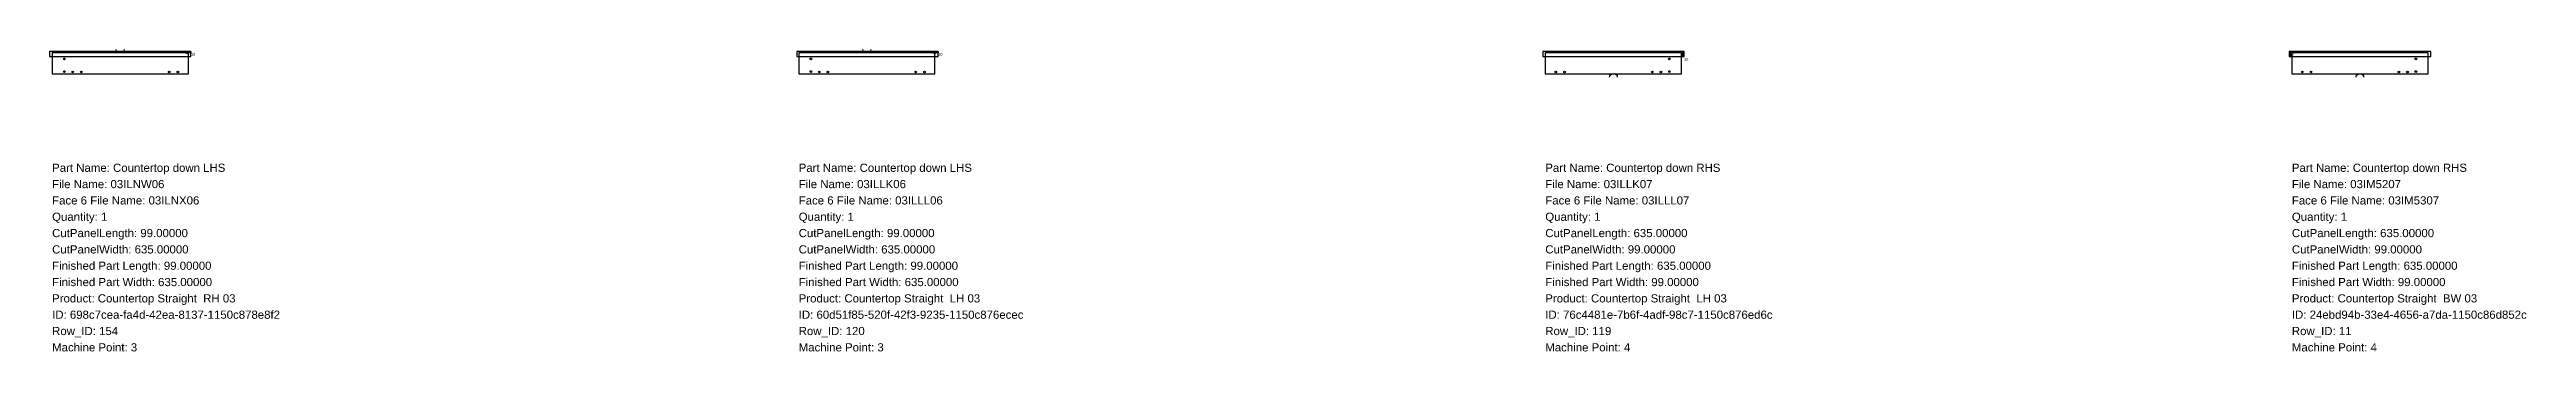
# Model space of a CAD drawing. Header units: inches. Extents: x -15 to 25067, y -1296 to 114.
# Drawn here: x 13522 to 25067, y -1296 to 114 of the extents above; entities that cross this region are included whole.
import ezdxf

# ---------------------------------------------------------------- set-up
doc = ezdxf.new("R2010")
doc.units = ezdxf.units.IN
doc.header["$MEASUREMENT"] = 0
for name, color, linetype in [('BORDER_Z19P0RT1001', 7, 'Continuous'), ('NESTTEXT', 1, 'Continuous'), ('PLINEDIRECTION', 6, 'Continuous'), ('ROUTE_Z10P0LT1001', 7, 'Continuous'), ('VBORE_Z12P0', 1, 'Continuous')]:
    doc.layers.add(name, color=color, linetype=linetype)
doc.styles.get("Standard").update_dxf_attribs({"font": 'arial.ttf'})

msp = doc.modelspace()

# ---------------------------------------------------------------- texts
at = {"layer": 'NESTTEXT', "color": 1}
for s, p in [('Part Name: Countertop down LHS', (13534.4, -457.2)), ('Part Name: Countertop down LHS', (17014.2, -457.2)), ('Part Name: Countertop down RHS', (20494, -457.2)), ('Part Name: Countertop down RHS', (23973.8, -457.2)), ('File Name: 03ILNW06', (13534.4, -533.4)), ('Face 6 File Name: 03ILNX06', (13534.4, -609.6)), ('File Name: 03ILLK06', (17014.2, -533.4)), ('Face 6 File Name: 03ILLL06', (17014.2, -609.6)), ('File Name: 03ILLK07', (20494, -533.4)), ('Face 6 File Name: 03ILLL07', (20494, -609.6)), ('File Name: 03IM5207', (23973.8, -533.4)), ('Face 6 File Name: 03IM5307', (23973.8, -609.6)), ('Quantity: 1', (13534.4, -685.8)), ('Quantity: 1', (17014.2, -685.8)), ('Quantity: 1', (20494, -685.8)), ('Quantity: 1', (23973.8, -685.8)), ('CutPanelLength: 99.00000', (13534.4, -762)), ('CutPanelWidth: 635.00000', (13534.4, -838.2)), ('CutPanelLength: 99.00000', (17014.2, -762)), ('CutPanelWidth: 635.00000', (17014.2, -838.2)), ('CutPanelLength: 635.00000', (20494, -762)), ('CutPanelWidth: 99.00000', (20494, -838.2)), ('CutPanelLength: 635.00000', (23973.8, -762)), ('CutPanelWidth: 99.00000', (23973.8, -838.2)), ('Finished Part Length: 99.00000', (13534.4, -914.4)), ('Finished Part Length: 99.00000', (17014.2, -914.4)), ('Finished Part Length: 635.00000', (20494, -914.4)), ('Finished Part Length: 635.00000', (23973.8, -914.4)), ('Finished Part Width: 635.00000', (13534.4, -990.6)), ('Product: Countertop Straight  RH 03', (13534.4, -1066.8)), ('Finished Part Width: 635.00000', (17014.2, -990.6)), ('Product: Countertop Straight  LH 03', (17014.2, -1066.8)), ('Finished Part Width: 99.00000', (20494, -990.6)), ('Product: Countertop Straight  LH 03', (20494, -1066.8)), ('Finished Part Width: 99.00000', (23973.8, -990.6)), ('Product: Countertop Straight  BW 03', (23973.8, -1066.8)), ('ID: 698c7cea-fa4d-42ea-8137-1150c878e8f2', (13534.4, -1143)), ('ID: 60d51f85-520f-42f3-9235-1150c876ecec', (17014.2, -1143)), ('ID: 76c4481e-7b6f-4adf-98c7-1150c876ed6c', (20494, -1143)), ('ID: 24ebd94b-33e4-4656-a7da-1150c86d852c', (23973.8, -1143)), ('Row_ID: 154', (13534.4, -1219.2)), ('Machine Point: 3', (13534.4, -1295.4)), ('Row_ID: 120', (17014.2, -1219.2)), ('Machine Point: 3', (17014.2, -1295.4)), ('Row_ID: 119', (20494, -1219.2)), ('Machine Point: 4', (20494, -1295.4)), ('Row_ID: 11', (23973.8, -1219.2)), ('Machine Point: 4', (23973.8, -1295.4))]:
    msp.add_text(s, height=38.1, dxfattribs=at).set_placement(p)
at = {"layer": 'PLINEDIRECTION', "color": 6}
for p in [(14181.4, 85), (17664.2, 85), (21141, 62), (23961.8, 85)]:
    msp.add_text('10', height=12.7, dxfattribs=at).set_placement(p)

# ---------------------------------------------------------------- linework, layer by layer
at = {"layer": 'BORDER_Z19P0RT1001', "color": 2}
for points in [[(13870.075, 114, -0.4142135624), (13855.075, 99), (13534.4, 99), (13534.4, 0), (14169.4, 0), (14169.4, 99), (13848.725, 99, -0.4142135624), (13833.725, 114)], [(17349.875, 114, -0.4142135624), (17334.875, 99), (17014.2, 99), (17014.2, 0), (17649.2, 0), (17649.2, 99), (17328.525, 99, -0.4142135624), (17313.525, 114)], [(20793.325, -15, -0.4142135624), (20808.325, 0), (21129, 0), (21129, 99), (20494, 99), (20494, 0), (20814.675, 0, -0.4142135624), (20829.675, -15)], [(24273.125, -15, -0.4142135624), (24288.125, 0), (24608.8, 0), (24608.8, 99), (23973.8, 99), (23973.8, 0), (24294.475, 0, -0.4142135624), (24309.475, -15)]]:
    msp.add_lwpolyline(points, format="xyb", dxfattribs=at)
at = {"layer": 'PLINEDIRECTION', "color": 6}
for points in [[(14181.4, 104), (14181.4, 97.65), (14156, 97.65), (14168.7, 94.475), (14168.7, 100.825), (14156, 97.65), (14168.7, 96.0625), (14168.7, 99.2375), (14156, 97.65)], [(17664.2, 104), (17664.2, 97.65), (17638.8, 97.65), (17651.5, 94.475), (17651.5, 100.825), (17638.8, 97.65), (17651.5, 96.0625), (17651.5, 99.2375), (17638.8, 97.65)], [(21141, 81), (21134.65, 81), (21134.65, 106.4), (21131.475, 93.7), (21137.825, 93.7), (21134.65, 106.4), (21133.0625, 93.7), (21136.2375, 93.7), (21134.65, 106.4)], [(23961.8, 104), (23968.15, 104), (23968.15, 78.6), (23971.325, 91.3), (23964.975, 91.3), (23968.15, 78.6), (23969.7375, 91.3), (23966.5625, 91.3), (23968.15, 78.6)]]:
    msp.add_lwpolyline(points, dxfattribs=at)
at = {"layer": 'ROUTE_Z10P0LT1001', "color": 1}
for points in [[(14181.4, 104), (13522.4, 104), (13522.4, 81), (14181.4, 81), (14181.4, 104)], [(17664.2, 104), (17005.2, 104), (17005.2, 81), (17664.2, 81), (17664.2, 104)], [(21141, 81), (21141, 104), (20482, 104), (20482, 81), (21141, 81)], [(23961.8, 104), (23961.8, 81), (24620.8, 81), (24620.8, 104), (23961.8, 104)]]:
    msp.add_lwpolyline(points, close=True, dxfattribs=at)
at = {"layer": 'VBORE_Z12P0', "color": 1}
for centre in [(13591.4, 70), (13591.4, 11), (13630.4, 9), (13670.4, 9), (14080.4, 9), (14120.4, 9), (17071.2, 70), (17071.2, 11), (17110.2, 9), (17150.2, 9), (17559.2, 9), (17600.2, 9), (20543, 9), (20584, 9), (20993, 9), (21033, 9), (21072, 70), (21072, 11), (24022.8, 9), (24062.8, 9), (24472.8, 9), (24512.8, 9), (24551.8, 70), (24551.8, 11)]:
    msp.add_circle(centre, 4, dxfattribs=at)

msp.set_redraw_order([(e.dxf.handle, doc.entitydb.next_handle()) for e in msp.query("TEXT MTEXT ATTDEF DIMENSION ARC_DIMENSION")])  # texts and dimensions are drawn at this point

doc.saveas('drawing.dxf')
